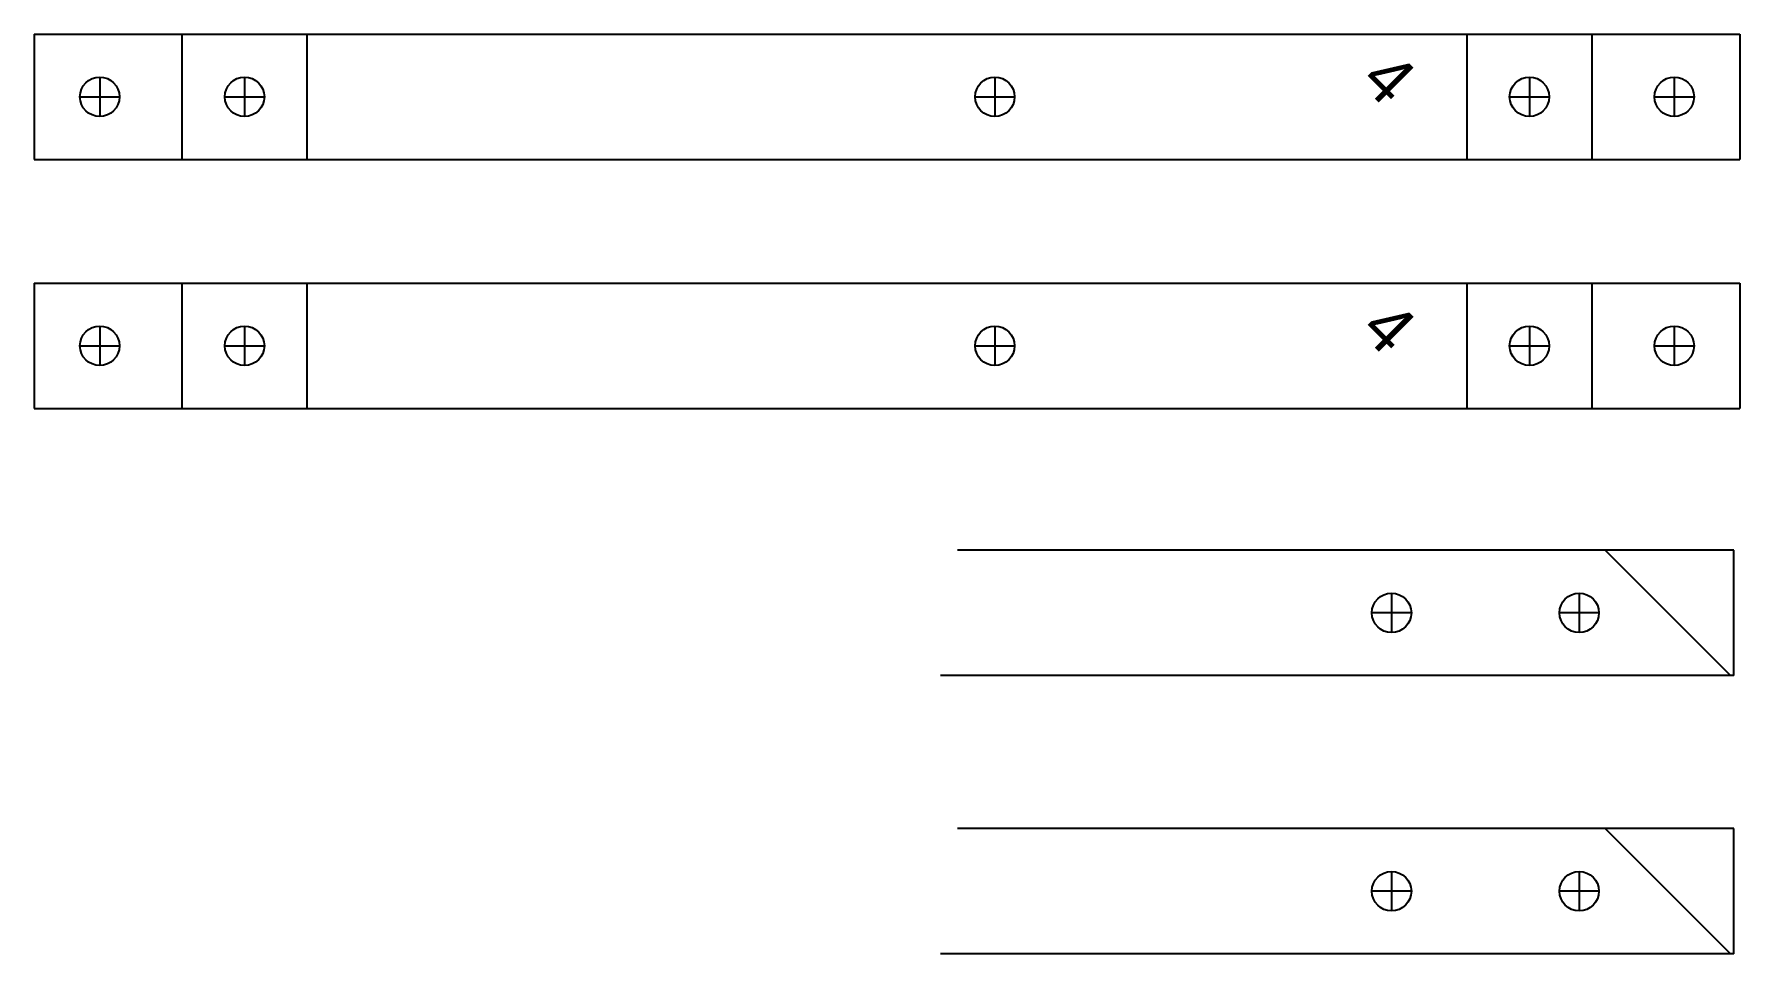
# Model space of a CAD drawing. Header units: millimetres. Extents: x -15418 to 43885, y -27590 to 23052.
# Drawn here: x -14401.5 to -14228.5, y -169 to -75.7 of the extents above; entities that cross this region are included whole.
import ezdxf

# ---------------------------------------------------------------- set-up
doc = ezdxf.new("R2010")
doc.units = ezdxf.units.MM
doc.header["$LTSCALE"] = 0.5
doc.layers.add('Layer1', color=1, linetype='Continuous')

msp = doc.modelspace()

# ---------------------------------------------------------------- texts
at = {"layer": 'Layer1', "char_height": 5, "attachment_point": 1, "rotation": 315}
for insert in [(-14263.6263, -77.0549), (-14263.6263, -102.314)]:
    msp.add_mtext_dynamic_manual_height_columns('4', width=7.452178, gutter_width=25, heights=[0], dxfattribs=dict(at, insert=insert))

# ---------------------------------------------------------------- linework, layer by layer
at = {"layer": 'Layer1'}
for p, q in [((-14401.5012, -75.6829), (-14228.5012, -75.6829)), ((-14401.5012, -75.6829), (-14401.5012, -88.3829)), ((-14386.5012, -88.3829), (-14386.5012, -75.6829)), ((-14373.8012, -88.3829), (-14373.8012, -75.6829)), ((-14256.2012, -75.6829), (-14256.2012, -88.3829)), ((-14243.5012, -75.6829), (-14243.5012, -88.3829)), ((-14228.5012, -75.6829), (-14228.5012, -88.3829)), ((-14394.8512, -80.0329), (-14394.8512, -84.0329)), ((-14380.1512, -80.0329), (-14380.1512, -84.0329)), ((-14304.0607, -80.0329), (-14304.0607, -84.0329)), ((-14249.8512, -80.0329), (-14249.8512, -84.0329)), ((-14235.1512, -80.0329), (-14235.1512, -84.0329)), ((-14396.8512, -82.0329), (-14392.8512, -82.0329)), ((-14382.1512, -82.0329), (-14378.1512, -82.0329)), ((-14306.0607, -82.0329), (-14302.0607, -82.0329)), ((-14251.8512, -82.0329), (-14247.8512, -82.0329)), ((-14237.1512, -82.0329), (-14233.1512, -82.0329)), ((-14401.5012, -88.3829), (-14228.5012, -88.3829)), ((-14401.5012, -100.942), (-14228.5012, -100.942)), ((-14401.5012, -100.942), (-14401.5012, -113.642)), ((-14386.5012, -113.642), (-14386.5012, -100.942)), ((-14373.8012, -113.642), (-14373.8012, -100.942)), ((-14256.2012, -100.942), (-14256.2012, -113.642)), ((-14243.5012, -100.942), (-14243.5012, -113.642)), ((-14228.5012, -100.942), (-14228.5012, -113.642)), ((-14394.8512, -105.292), (-14394.8512, -109.292)), ((-14380.1512, -105.292), (-14380.1512, -109.292)), ((-14304.0607, -105.292), (-14304.0607, -109.292)), ((-14249.8512, -105.292), (-14249.8512, -109.292)), ((-14235.1512, -105.292), (-14235.1512, -109.292)), ((-14396.8512, -107.292), (-14392.8512, -107.292)), ((-14382.1512, -107.292), (-14378.1512, -107.292)), ((-14306.0607, -107.292), (-14302.0607, -107.292)), ((-14251.8512, -107.292), (-14247.8512, -107.292)), ((-14237.1512, -107.292), (-14233.1512, -107.292)), ((-14401.5012, -113.642), (-14228.5012, -113.642)), ((-14229.122, -128.03), (-14307.8537, -128.03)), ((-14242.1695, -128.03), (-14229.4695, -140.73)), ((-14229.122, -140.73), (-14229.122, -128.03)), ((-14263.822, -132.38), (-14263.822, -136.38)), ((-14244.7997, -132.38), (-14244.7997, -136.38)), ((-14261.822, -134.38), (-14265.822, -134.38)), ((-14242.7997, -134.38), (-14246.7997, -134.38)), ((-14229.122, -140.73), (-14309.5859, -140.73)), ((-14229.122, -156.257), (-14307.8537, -156.257)), ((-14242.1695, -156.257), (-14229.4695, -168.957)), ((-14229.122, -168.957), (-14229.122, -156.257)), ((-14263.822, -160.607), (-14263.822, -164.607)), ((-14244.7997, -160.607), (-14244.7997, -164.607)), ((-14261.822, -162.607), (-14265.822, -162.607)), ((-14242.7997, -162.607), (-14246.7997, -162.607)), ((-14229.122, -168.957), (-14309.5859, -168.957))]:
    msp.add_line(p, q, dxfattribs=at)
for centre in [(-14394.8512, -82.0329), (-14380.1512, -82.0329), (-14304.0607, -82.0329), (-14249.8512, -82.0329), (-14235.1512, -82.0329), (-14394.8512, -107.292), (-14380.1512, -107.292), (-14304.0607, -107.292), (-14249.8512, -107.292), (-14235.1512, -107.292), (-14263.822, -134.38), (-14244.7997, -134.38), (-14263.822, -162.607), (-14244.7997, -162.607)]:
    msp.add_circle(centre, 2, dxfattribs=at)

msp.set_redraw_order([(e.dxf.handle, doc.entitydb.next_handle()) for e in msp.query("TEXT MTEXT ATTDEF DIMENSION ARC_DIMENSION")])  # texts and dimensions are drawn at this point

doc.saveas('drawing.dxf')
